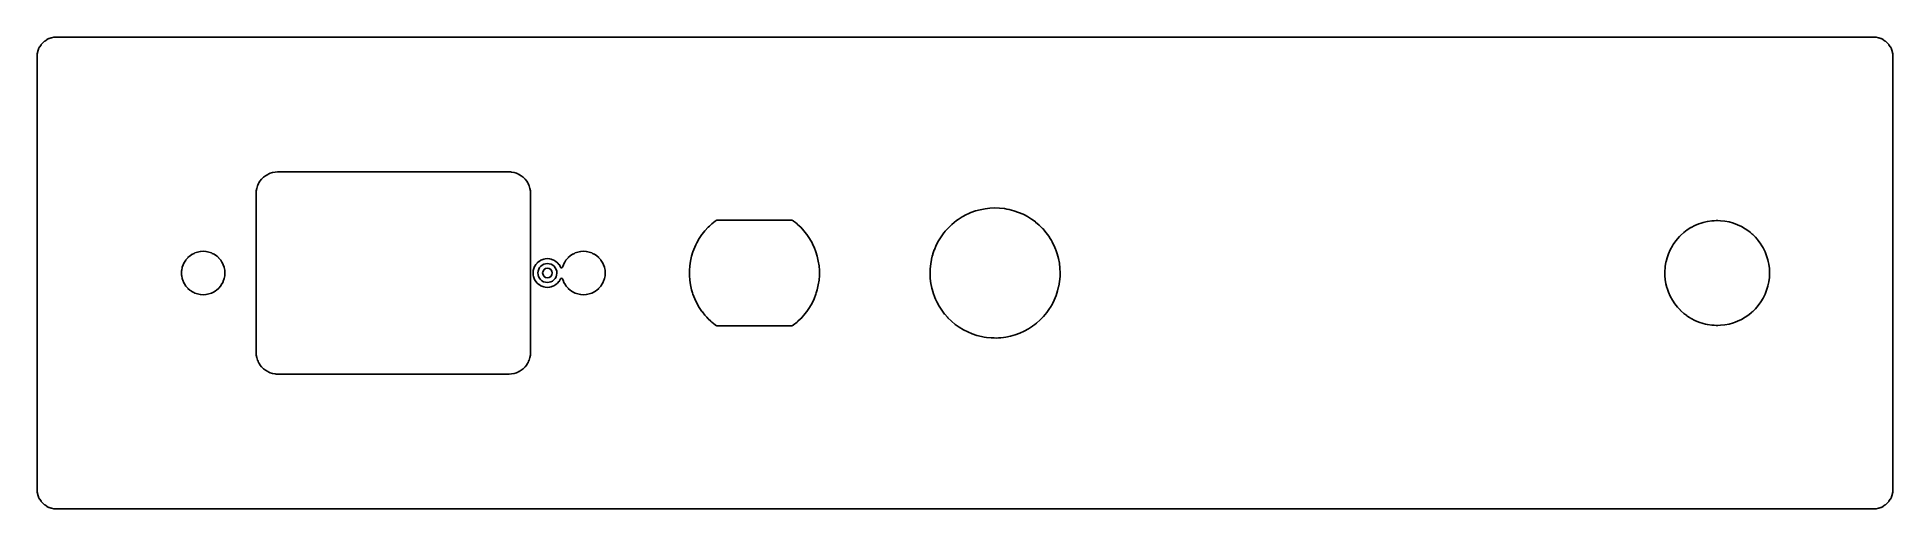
# Model space of a CAD drawing. Extents: x 50 to 246, y -121 to -72.
import ezdxf

# ---------------------------------------------------------------- set-up
doc = ezdxf.new("R2010")
doc.units = 0
doc.layers.add('BLACK', color=7, linetype='CONTINUOUS')

msp = doc.modelspace()

# ---------------------------------------------------------------- linework, layer by layer
at = {"layer": 'BLACK', "linetype": 'CONTINUOUS'}
for p, q in [((50.3148, -72.6371), (50.4533, -72.4299)), ((50.4533, -72.4299), (50.4633, -72.4168)), ((50.4633, -72.4168), (50.6277, -72.2294)), ((50.6277, -72.2294), (50.6394, -72.2177)), ((50.6394, -72.2177), (50.8268, -72.0533)), ((50.8268, -72.0533), (50.8399, -72.0433)), ((50.8399, -72.0433), (51.0471, -71.9048)), ((51.0471, -71.9048), (51.0614, -71.8966)), ((51.0614, -71.8966), (51.285, -71.7863)), ((51.285, -71.7863), (51.3002, -71.78)), ((51.3002, -71.78), (51.5363, -71.6999)), ((51.5363, -71.6999), (51.5522, -71.6956)), ((51.5522, -71.6956), (51.7967, -71.647)), ((51.7967, -71.647), (51.813, -71.6448)), ((51.813, -71.6448), (52.0283, -71.6307)), ((52.0283, -71.6307), (52.0513, -71.6318)), ((52.0513, -71.6318), (52.0549, -71.6318)), ((52.0549, -71.6318), (52.0637, -71.6332)), ((52.0637, -71.6332), (52.0953, -71.6291)), ((52.0953, -71.6291), (52.1116, -71.628)), ((52.1116, -71.628), (243.791, -71.628)), ((243.791, -71.628), (243.81, -71.6295)), ((243.81, -71.6295), (243.825, -71.6318)), ((243.825, -71.6318), (243.825, -71.6318)), ((243.825, -71.6318), (243.834, -71.6332)), ((243.834, -71.6332), (243.85, -71.6311)), ((243.85, -71.6311), (243.875, -71.6303)), ((243.875, -71.6303), (244.097, -71.6448)), ((244.097, -71.6448), (244.113, -71.647)), ((244.113, -71.647), (244.358, -71.6956)), ((244.358, -71.6956), (244.374, -71.6999)), ((244.374, -71.6999), (244.61, -71.78)), ((244.61, -71.78), (244.625, -71.7863)), ((244.625, -71.7863), (244.849, -71.8966)), ((244.849, -71.8966), (244.863, -71.9048)), ((244.863, -71.9048), (245.07, -72.0433)), ((245.07, -72.0433), (245.083, -72.0533)), ((245.083, -72.0533), (245.271, -72.2177)), ((245.271, -72.2177), (245.282, -72.2294)), ((245.282, -72.2294), (245.447, -72.4168)), ((245.447, -72.4168), (245.457, -72.4299)), ((245.457, -72.4299), (245.595, -72.6371)), ((50.038, -73.7093), (50.0395, -73.6899)), ((50.038, -119.338), (50.038, -73.7093)), ((50.0395, -73.6899), (50.0418, -73.6751)), ((50.0403, -73.6254), (50.0548, -73.403)), ((50.0411, -73.65), (50.0403, -73.6254)), ((50.0432, -73.6663), (50.0411, -73.65)), ((50.0418, -73.6751), (50.0432, -73.6663)), ((50.0418, -73.6751), (50.0418, -73.6751)), ((50.0548, -73.403), (50.057, -73.3867)), ((50.057, -73.3867), (50.1056, -73.1422)), ((50.1056, -73.1422), (50.1099, -73.1263)), ((50.1099, -73.1263), (50.19, -72.8902)), ((50.19, -72.8902), (50.1963, -72.875)), ((50.1963, -72.875), (50.3066, -72.6514)), ((50.3066, -72.6514), (50.3148, -72.6371)), ((245.595, -72.6371), (245.603, -72.6514)), ((245.603, -72.6514), (245.714, -72.875)), ((245.714, -72.875), (245.72, -72.8902)), ((245.72, -72.8902), (245.8, -73.1263)), ((245.8, -73.1263), (245.804, -73.1422)), ((245.804, -73.1422), (245.853, -73.3867)), ((245.853, -73.3867), (245.855, -73.403)), ((245.855, -73.403), (245.869, -73.6183)), ((245.868, -73.6449), (245.867, -73.6537)), ((245.867, -73.6537), (245.868, -73.6663)), ((245.869, -73.6183), (245.868, -73.6413)), ((245.868, -73.6413), (245.868, -73.6449)), ((245.868, -73.6663), (245.871, -73.6853)), ((245.871, -73.6853), (245.872, -73.7016)), ((245.872, -73.7016), (245.872, -119.331)), ((74.3704, -86.1121), (74.1967, -86.2171)), ((74.3737, -86.1101), (74.3704, -86.1121)), ((74.3704, -86.1121), (74.3704, -86.1121)), ((74.4998, -86.0534), (74.3737, -86.1101)), ((74.6224, -85.9982), (74.4998, -86.0534)), ((74.6259, -85.9966), (74.6224, -85.9982)), ((74.6224, -85.9982), (74.6224, -85.9982)), ((74.8899, -85.9144), (74.6259, -85.9966)), ((75.1619, -85.8645), (74.8899, -85.9144)), ((75.1657, -85.8643), (75.1619, -85.8645)), ((75.4202, -85.8489), (75.1657, -85.8643)), ((75.1657, -85.8643), (75.1657, -85.8643)), ((75.4305, -85.8479), (75.4202, -85.8489)), ((75.438, -85.8468), (75.4305, -85.8478)), ((75.4305, -85.8478), (75.4305, -85.8479)), ((75.4429, -85.8468), (75.438, -85.8468)), ((75.4442, -85.8469), (75.4429, -85.8468)), ((75.4429, -85.8468), (75.4429, -85.8468)), ((75.4505, -85.8469), (75.4442, -85.8469)), ((75.4671, -85.8497), (75.4505, -85.8469)), ((75.4703, -85.8503), (75.4671, -85.8497)), ((75.4912, -85.852), (75.4703, -85.8503)), ((99.7765, -85.852), (75.4912, -85.852)), ((99.7944, -85.8507), (99.7765, -85.852)), ((99.7977, -85.8503), (99.7944, -85.8507)), ((99.822, -85.8468), (99.7977, -85.8503)), ((99.8269, -85.8468), (99.822, -85.8468)), ((99.828, -85.8468), (99.8269, -85.8468)), ((99.8269, -85.8468), (99.8269, -85.8468)), ((99.8345, -85.8469), (99.828, -85.8468)), ((99.8433, -85.8484), (99.8345, -85.8469)), ((99.8565, -85.8499), (99.8433, -85.8484)), ((100.007, -85.859), (99.8565, -85.8499)), ((100.094, -85.8643), (100.007, -85.859)), ((100.098, -85.8645), (100.094, -85.8643)), ((100.094, -85.8643), (100.094, -85.8643)), ((100.37, -85.9144), (100.098, -85.8645)), ((100.634, -85.9966), (100.37, -85.9144)), ((100.638, -85.9982), (100.634, -85.9966)), ((100.76, -86.0534), (100.638, -85.9982)), ((100.638, -85.9982), (100.638, -85.9982)), ((100.886, -86.1101), (100.76, -86.0534)), ((100.89, -86.1121), (100.886, -86.1101)), ((101.063, -86.2171), (100.89, -86.1121)), ((100.89, -86.1121), (100.89, -86.1121)), ((73.1482, -88.1229), (73.1468, -88.1317)), ((73.1494, -88.1112), (73.1482, -88.1228)), ((73.1482, -88.1228), (73.1482, -88.1229)), ((73.1643, -87.8657), (73.1494, -88.1112)), ((73.1645, -87.8619), (73.1643, -87.8657)), ((73.1643, -87.8657), (73.1643, -87.8657)), ((73.2144, -87.5899), (73.1645, -87.8619)), ((73.2966, -87.3259), (73.2144, -87.5899)), ((73.3353, -87.24), (73.2966, -87.3259)), ((73.4086, -87.0772), (73.3353, -87.24)), ((73.4101, -87.0737), (73.4086, -87.0772)), ((73.4508, -87.0064), (73.4101, -87.0737)), ((73.5513, -86.8403), (73.4508, -87.0064)), ((73.5532, -86.837), (73.5513, -86.8403)), ((73.7238, -86.6193), (73.5532, -86.837)), ((73.9193, -86.4238), (73.7238, -86.6193)), ((74.137, -86.2532), (73.9193, -86.4238)), ((74.1967, -86.2171), (74.137, -86.2532)), ((101.123, -86.2532), (101.063, -86.2171)), ((101.341, -86.4238), (101.123, -86.2532)), ((101.536, -86.6193), (101.341, -86.4238)), ((101.707, -86.837), (101.536, -86.6193)), ((101.709, -86.8403), (101.707, -86.837)), ((101.809, -87.0064), (101.709, -86.8403)), ((101.85, -87.0737), (101.809, -87.0064)), ((101.851, -87.0772), (101.85, -87.0737)), ((101.925, -87.24), (101.851, -87.0772)), ((101.963, -87.3259), (101.925, -87.24)), ((102.046, -87.5899), (101.963, -87.3259)), ((102.095, -87.8619), (102.046, -87.5899)), ((102.096, -87.8657), (102.095, -87.8619)), ((102.111, -88.1202), (102.096, -87.8657)), ((102.096, -87.8657), (102.096, -87.8657)), ((102.112, -88.1305), (102.111, -88.1202)), ((73.1468, -88.1317), (73.1486, -88.1457)), ((73.1486, -88.1457), (73.1509, -88.1633)), ((73.1509, -88.1633), (73.152, -88.1796)), ((73.152, -88.1796), (73.152, -104.853)), ((102.108, -88.1912), (102.11, -88.1703)), ((102.108, -104.857), (102.108, -88.1912)), ((102.11, -88.1703), (102.112, -88.1553)), ((102.113, -88.138), (102.112, -88.1305)), ((102.112, -88.1553), (102.113, -88.1505)), ((102.113, -88.1505), (102.113, -88.138)), ((149.064, -89.9754), (148.584, -90.147)), ((149.066, -89.9746), (149.064, -89.9754)), ((149.064, -89.9754), (149.064, -89.9754)), ((149.563, -89.8383), (149.066, -89.9746)), ((149.565, -89.8378), (149.563, -89.8383)), ((150.066, -89.74), (149.565, -89.8378)), ((149.565, -89.8378), (149.565, -89.8378)), ((150.068, -89.7396), (150.066, -89.74)), ((150.066, -89.74), (150.066, -89.74)), ((150.071, -89.7393), (150.068, -89.7396)), ((150.342, -89.7072), (150.071, -89.7393)), ((150.071, -89.7393), (150.071, -89.7393)), ((150.58, -89.6791), (150.342, -89.7072)), ((151.094, -89.6571), (150.58, -89.6791)), ((151.096, -89.6571), (151.094, -89.6571)), ((151.606, -89.6736), (151.096, -89.6571)), ((151.096, -89.6571), (151.096, -89.6571)), ((151.609, -89.6737), (151.606, -89.6736)), ((151.606, -89.6736), (151.606, -89.6736)), ((152.121, -89.7288), (151.609, -89.6737)), ((152.361, -89.7732), (152.121, -89.7288)), ((152.625, -89.8218), (152.361, -89.7732)), ((152.627, -89.8222), (152.625, -89.8218)), ((152.625, -89.8218), (152.625, -89.8218)), ((152.629, -89.8228), (152.627, -89.8222)), ((153.123, -89.9528), (152.629, -89.8228)), ((152.629, -89.8228), (152.629, -89.8228)), ((153.125, -89.9534), (153.123, -89.9528)), ((153.123, -89.9528), (153.123, -89.9528)), ((153.612, -90.1214), (153.125, -89.9534)), ((120.844, -91.7006), (120.504, -92.0724)), ((120.846, -91.6988), (120.844, -91.7006)), ((120.976, -91.5765), (120.846, -91.6988)), ((121.215, -91.3517), (120.976, -91.5765)), ((121.217, -91.3501), (121.215, -91.3517)), ((121.215, -91.3517), (121.215, -91.3517)), ((121.232, -91.3381), (121.217, -91.3501)), ((121.607, -91.0346), (121.232, -91.3381)), ((121.609, -91.0328), (121.607, -91.0346)), ((121.612, -91.0294), (121.609, -91.0328)), ((121.622, -91.022), (121.612, -91.0294)), ((121.627, -91.0198), (121.622, -91.022)), ((121.631, -91.0172), (121.627, -91.0198)), ((121.633, -91.0158), (121.631, -91.0172)), ((121.631, -91.0172), (121.631, -91.0172)), ((121.637, -91.0135), (121.633, -91.0158)), ((121.643, -91.0076), (121.637, -91.0135)), ((121.652, -91.0039), (121.643, -91.0076)), ((121.695, -90.9841), (121.652, -91.0039)), ((121.652, -91.0039), (121.652, -91.0039)), ((121.701, -90.9813), (121.695, -90.9841)), ((121.751, -90.9552), (121.701, -90.9813)), ((121.76, -90.9535), (121.751, -90.9552)), ((121.764, -90.9522), (121.76, -90.9535)), ((121.768, -90.9511), (121.764, -90.9522)), ((121.776, -90.9474), (121.768, -90.9511)), ((121.785, -90.9461), (121.776, -90.9474)), ((121.82, -90.941), (121.785, -90.9461)), ((121.785, -90.9461), (121.785, -90.9461)), ((121.832, -90.9393), (121.82, -90.941)), ((121.838, -90.9383), (121.832, -90.9393)), ((121.874, -90.9315), (121.838, -90.9383)), ((121.885, -90.9291), (121.874, -90.9315)), ((121.894, -90.9274), (121.885, -90.9291)), ((121.885, -90.9291), (121.885, -90.9291)), ((121.903, -90.9282), (121.894, -90.9274)), ((121.938, -90.9315), (121.903, -90.9282)), ((121.903, -90.9282), (121.903, -90.9282)), ((121.95, -90.932), (121.938, -90.9315)), ((129.518, -90.932), (121.95, -90.932)), ((129.526, -90.9317), (129.518, -90.932)), ((129.569, -90.9288), (129.526, -90.9317)), ((129.578, -90.9282), (129.569, -90.9288)), ((129.569, -90.9288), (129.569, -90.9288)), ((129.587, -90.9301), (129.578, -90.9282)), ((129.63, -90.9396), (129.587, -90.9301)), ((129.638, -90.941), (129.63, -90.9396)), ((129.668, -90.9457), (129.638, -90.941)), ((129.69, -90.9492), (129.668, -90.9457)), ((129.698, -90.953), (129.69, -90.9492)), ((129.705, -90.9551), (129.698, -90.953)), ((129.712, -90.9576), (129.705, -90.9551)), ((129.72, -90.9595), (129.712, -90.9576)), ((129.728, -90.9638), (129.72, -90.9595)), ((129.767, -90.985), (129.728, -90.9638)), ((129.728, -90.9638), (129.728, -90.9638)), ((129.774, -90.9885), (129.767, -90.985)), ((129.822, -91.011), (129.774, -90.9885)), ((129.828, -91.017), (129.822, -91.011)), ((129.836, -91.0219), (129.828, -91.017)), ((129.84, -91.024), (129.836, -91.0215)), ((129.836, -91.0215), (129.836, -91.0219)), ((129.84, -91.0244), (129.84, -91.024)), ((129.844, -91.0271), (129.84, -91.0244)), ((129.848, -91.0294), (129.844, -91.0271)), ((129.858, -91.0371), (129.848, -91.0294)), ((129.861, -91.0406), (129.858, -91.0371)), ((129.862, -91.0412), (129.861, -91.0406)), ((129.867, -91.0455), (129.862, -91.0412)), ((130.051, -91.1942), (129.867, -91.0455)), ((130.227, -91.3373), (130.051, -91.1942)), ((130.243, -91.3501), (130.227, -91.3373)), ((130.245, -91.3517), (130.243, -91.3501)), ((130.484, -91.5765), (130.245, -91.3517)), ((130.245, -91.3517), (130.245, -91.3517)), ((130.614, -91.6988), (130.484, -91.5765)), ((130.616, -91.7006), (130.614, -91.6988)), ((130.956, -92.0724), (130.616, -91.7006)), ((146.062, -91.8922), (145.878, -92.11)), ((146.423, -91.5253), (146.062, -91.8922)), ((146.56, -91.4055), (146.423, -91.5253)), ((146.809, -91.188), (146.56, -91.4055)), ((146.811, -91.1864), (146.809, -91.188)), ((146.809, -91.188), (146.809, -91.188)), ((147.075, -90.9885), (146.811, -91.1864)), ((147.221, -90.879), (147.075, -90.9885)), ((147.223, -90.8776), (147.221, -90.879)), ((147.221, -90.879), (147.221, -90.879)), ((147.657, -90.6005), (147.223, -90.8776)), ((147.659, -90.5994), (147.657, -90.6005)), ((148.109, -90.3579), (147.659, -90.5994)), ((147.659, -90.5994), (147.659, -90.5994)), ((148.111, -90.3568), (148.109, -90.3579)), ((148.109, -90.3579), (148.109, -90.3579)), ((148.113, -90.3558), (148.111, -90.3568)), ((148.302, -90.2718), (148.113, -90.3558)), ((148.113, -90.3558), (148.113, -90.3558)), ((148.581, -90.1478), (148.302, -90.2718)), ((148.584, -90.147), (148.581, -90.1478)), ((153.614, -90.1224), (153.612, -90.1214)), ((154.082, -90.3246), (153.614, -90.1224)), ((153.614, -90.1224), (153.614, -90.1224)), ((154.085, -90.3255), (154.082, -90.3246)), ((154.082, -90.3246), (154.082, -90.3246)), ((154.225, -90.3989), (154.085, -90.3255)), ((154.539, -90.5634), (154.225, -90.3989)), ((154.541, -90.5645), (154.539, -90.5634)), ((154.539, -90.5634), (154.539, -90.5634)), ((154.978, -90.837), (154.541, -90.5645)), ((155.135, -90.9522), (154.978, -90.837)), ((155.387, -91.1373), (155.135, -90.9522)), ((155.393, -91.1415), (155.387, -91.1373)), ((155.784, -91.4763), (155.393, -91.1415)), ((156.149, -91.8394), (155.784, -91.4763)), ((156.151, -91.8412), (156.149, -91.8394)), ((156.419, -92.1514), (156.151, -91.8412)), ((156.151, -91.8412), (156.151, -91.8412)), ((224.172, -91.9811), (223.821, -92.2474)), ((224.174, -91.9795), (224.172, -91.9811)), ((224.172, -91.9811), (224.172, -91.9811)), ((224.176, -91.9781), (224.174, -91.9795)), ((224.563, -91.7327), (224.176, -91.978)), ((224.176, -91.978), (224.176, -91.9781)), ((224.565, -91.7313), (224.563, -91.7327)), ((224.568, -91.7301), (224.565, -91.7313)), ((224.973, -91.518), (224.568, -91.7301)), ((224.568, -91.7301), (224.568, -91.7301)), ((224.976, -91.5168), (224.973, -91.518)), ((224.973, -91.518), (224.973, -91.518)), ((225.403, -91.3373), (224.976, -91.5168)), ((225.639, -91.2604), (225.403, -91.3373)), ((225.84, -91.195), (225.639, -91.2604)), ((225.841, -91.195), (225.84, -91.195)), ((225.843, -91.1942), (225.841, -91.195)), ((226.116, -91.1303), (225.843, -91.1942)), ((226.291, -91.0891), (226.116, -91.1303)), ((226.294, -91.0885), (226.291, -91.0891)), ((226.291, -91.0891), (226.291, -91.0891)), ((226.752, -91.0208), (226.294, -91.0885)), ((226.755, -91.0206), (226.752, -91.0208)), ((227.02, -91.0039), (226.755, -91.0206)), ((226.755, -91.0206), (226.755, -91.0206)), ((227.214, -90.9917), (227.02, -91.0039)), ((227.217, -90.9918), (227.214, -90.9917)), ((227.392, -90.9955), (227.217, -90.9918)), ((227.217, -90.9918), (227.217, -90.9918)), ((227.677, -91.0014), (227.392, -90.9955)), ((228.138, -91.0498), (227.677, -91.0014)), ((228.593, -91.1366), (228.138, -91.0498)), ((228.595, -91.1373), (228.593, -91.1366)), ((229.036, -91.2604), (228.595, -91.1373)), ((228.595, -91.1373), (228.595, -91.1373)), ((229.039, -91.2612), (229.036, -91.2604)), ((229.036, -91.2604), (229.036, -91.2604)), ((229.041, -91.2621), (229.039, -91.2612)), ((229.47, -91.4217), (229.041, -91.2621)), ((229.473, -91.4226), (229.47, -91.4217)), ((229.47, -91.4217), (229.47, -91.4217)), ((229.892, -91.6198), (229.473, -91.4226)), ((230.293, -91.8513), (229.892, -91.6198)), ((230.673, -92.1156), (230.293, -91.8513)), ((119.431, -93.797), (119.246, -94.2714)), ((119.556, -93.5352), (119.431, -93.797)), ((119.649, -93.3397), (119.556, -93.5352)), ((119.65, -93.3376), (119.649, -93.3397)), ((119.649, -93.3397), (119.649, -93.3397)), ((119.902, -92.8957), (119.65, -93.3376)), ((120.187, -92.4738), (119.902, -92.8957)), ((120.235, -92.4126), (120.187, -92.4738)), ((120.501, -92.0759), (120.235, -92.4126)), ((120.502, -92.0741), (120.501, -92.0759)), ((120.504, -92.0724), (120.502, -92.0741)), ((120.504, -92.0724), (120.504, -92.0724)), ((130.958, -92.0741), (130.956, -92.0724)), ((130.956, -92.0724), (130.956, -92.0724)), ((130.959, -92.0759), (130.958, -92.0741)), ((131.225, -92.4126), (130.959, -92.0759)), ((131.273, -92.4738), (131.225, -92.4126)), ((131.558, -92.8957), (131.273, -92.4738)), ((131.81, -93.3376), (131.558, -92.8957)), ((131.811, -93.3397), (131.81, -93.3376)), ((131.904, -93.5352), (131.811, -93.3397)), ((131.811, -93.3397), (131.811, -93.3397)), ((132.029, -93.797), (131.904, -93.5352)), ((132.214, -94.2714), (132.029, -93.797)), ((144.919, -93.6), (144.722, -94.0638)), ((144.92, -93.5979), (144.919, -93.6)), ((144.919, -93.6), (144.919, -93.6)), ((145.157, -93.1405), (144.92, -93.5979)), ((145.158, -93.1385), (145.157, -93.1405)), ((145.426, -92.7041), (145.158, -93.1385)), ((145.158, -93.1385), (145.158, -93.1385)), ((145.427, -92.7021), (145.426, -92.7041)), ((145.426, -92.7041), (145.426, -92.7041)), ((145.729, -92.2853), (145.427, -92.7021)), ((145.749, -92.2623), (145.729, -92.2853)), ((145.878, -92.11), (145.749, -92.2623)), ((156.486, -92.2289), (156.419, -92.1514)), ((156.529, -92.2872), (156.486, -92.2289)), ((156.791, -92.6407), (156.529, -92.2872)), ((156.793, -92.6426), (156.791, -92.6407)), ((156.791, -92.6407), (156.791, -92.6407)), ((156.794, -92.6446), (156.793, -92.6426)), ((156.951, -92.8938), (156.794, -92.6446)), ((156.794, -92.6446), (156.794, -92.6446)), ((157.068, -93.0781), (156.951, -92.8938)), ((157.069, -93.0802), (157.068, -93.0781)), ((157.147, -93.2279), (157.069, -93.0802)), ((157.069, -93.0802), (157.069, -93.0802)), ((157.309, -93.533), (157.147, -93.2279)), ((157.31, -93.5352), (157.309, -93.533)), ((157.358, -93.6462), (157.31, -93.5352)), ((157.31, -93.5352), (157.31, -93.5352)), ((157.515, -94.0047), (157.358, -93.6462)), ((222.6, -93.6556), (222.377, -94.0614)), ((222.607, -93.6462), (222.6, -93.6556)), ((222.689, -93.5226), (222.607, -93.6462)), ((222.857, -93.2699), (222.689, -93.5226)), ((223.144, -92.9069), (222.857, -93.2699)), ((223.367, -92.6696), (223.144, -92.9069)), ((223.459, -92.5713), (223.367, -92.6696)), ((223.461, -92.5693), (223.459, -92.5713)), ((223.459, -92.5713), (223.459, -92.5713)), ((223.805, -92.2595), (223.461, -92.5693)), ((223.821, -92.2474), (223.805, -92.2595)), ((230.832, -92.2474), (230.673, -92.1156)), ((231.028, -92.4091), (230.832, -92.2474)), ((231.03, -92.4108), (231.028, -92.4091)), ((231.028, -92.4091), (231.028, -92.4091)), ((231.032, -92.4126), (231.03, -92.4108)), ((231.092, -92.4719), (231.032, -92.4126)), ((231.032, -92.4126), (231.032, -92.4126)), ((231.361, -92.7348), (231.092, -92.4719)), ((231.363, -92.7368), (231.361, -92.7348)), ((231.551, -92.9555), (231.363, -92.7368)), ((231.363, -92.7368), (231.363, -92.7368)), ((231.663, -93.0854), (231.551, -92.9555)), ((231.936, -93.46), (231.663, -93.0854)), ((231.937, -93.4623), (231.936, -93.46)), ((231.979, -93.5309), (231.937, -93.4623)), ((231.937, -93.4623), (231.937, -93.4623)), ((232.176, -93.8562), (231.979, -93.5309)), ((232.381, -94.271), (232.176, -93.8562)), ((65.3504, -95.9311), (65.2935, -96.2169)), ((65.3512, -95.9271), (65.3504, -95.9311)), ((65.3504, -95.9311), (65.3504, -95.9311)), ((65.3616, -95.8964), (65.3512, -95.9271)), ((65.4462, -95.6472), (65.3616, -95.8964)), ((65.4475, -95.6433), (65.4462, -95.6472)), ((65.4462, -95.6472), (65.4462, -95.6472)), ((65.555, -95.4253), (65.4475, -95.6433)), ((65.5782, -95.3783), (65.555, -95.4253)), ((65.58, -95.3745), (65.5782, -95.3782)), ((65.5782, -95.3782), (65.5782, -95.3783)), ((65.7168, -95.1699), (65.58, -95.3745)), ((65.7442, -95.1288), (65.7168, -95.1699)), ((65.7465, -95.1254), (65.7442, -95.1288)), ((65.7442, -95.1288), (65.7442, -95.1288)), ((65.7492, -95.1223), (65.7465, -95.1254)), ((65.9414, -94.9032), (65.7492, -95.1223)), ((65.7492, -95.1223), (65.7492, -95.1223)), ((65.9441, -94.9001), (65.9414, -94.9032)), ((66.106, -94.7581), (65.9441, -94.9001)), ((66.1663, -94.7052), (66.106, -94.7581)), ((66.1694, -94.7025), (66.1663, -94.7052)), ((66.1663, -94.7052), (66.1663, -94.7052)), ((66.1728, -94.7002), (66.1694, -94.7025)), ((66.4151, -94.5383), (66.1728, -94.7002)), ((66.1728, -94.7002), (66.1728, -94.7002)), ((66.4185, -94.536), (66.4151, -94.5383)), ((66.4222, -94.5342), (66.4185, -94.536)), ((66.4223, -94.5342), (66.4222, -94.5342)), ((66.6002, -94.4464), (66.4223, -94.5342)), ((66.6873, -94.4035), (66.6002, -94.4464)), ((66.6912, -94.4022), (66.6873, -94.4035)), ((66.9672, -94.3085), (66.6912, -94.4022)), ((66.9711, -94.3072), (66.9672, -94.3085)), ((66.9672, -94.3085), (66.9672, -94.3085)), ((66.9751, -94.3064), (66.9711, -94.3072)), ((67.2609, -94.2495), (66.9751, -94.3064)), ((66.9751, -94.3064), (66.9751, -94.3064)), ((67.265, -94.2487), (67.2609, -94.2495)), ((67.2609, -94.2495), (67.2609, -94.2495)), ((67.2691, -94.2484), (67.265, -94.2487)), ((67.5599, -94.2294), (67.2691, -94.2484)), ((67.2691, -94.2484), (67.2691, -94.2484)), ((67.564, -94.2291), (67.5599, -94.2294)), ((67.5681, -94.2294), (67.564, -94.2291)), ((67.8589, -94.2484), (67.5681, -94.2294)), ((67.863, -94.2487), (67.8589, -94.2484)), ((67.8589, -94.2484), (67.8589, -94.2484)), ((67.8671, -94.2495), (67.863, -94.2487)), ((68.1529, -94.3064), (67.8671, -94.2495)), ((67.8671, -94.2495), (67.8671, -94.2495)), ((68.1569, -94.3072), (68.1529, -94.3064)), ((68.1529, -94.3064), (68.1529, -94.3064)), ((68.1608, -94.3085), (68.1569, -94.3072)), ((68.4368, -94.4022), (68.1608, -94.3085)), ((68.1608, -94.3085), (68.1608, -94.3085)), ((68.4407, -94.4035), (68.4368, -94.4022)), ((68.5278, -94.4464), (68.4407, -94.4035)), ((68.7057, -94.5342), (68.5278, -94.4464)), ((68.7058, -94.5342), (68.7057, -94.5342)), ((68.7095, -94.536), (68.7058, -94.5342)), ((68.7129, -94.5383), (68.7095, -94.536)), ((68.9552, -94.7002), (68.7129, -94.5383)), ((68.9586, -94.7025), (68.9552, -94.7002)), ((68.9552, -94.7002), (68.9552, -94.7002)), ((68.9617, -94.7052), (68.9586, -94.7025)), ((69.022, -94.7581), (68.9617, -94.7052)), ((68.9617, -94.7052), (68.9617, -94.7052)), ((69.1839, -94.9001), (69.022, -94.7581)), ((69.1866, -94.9032), (69.1839, -94.9001)), ((69.3788, -95.1223), (69.1866, -94.9032)), ((69.3815, -95.1254), (69.3788, -95.1223)), ((69.3788, -95.1223), (69.3788, -95.1223)), ((69.3838, -95.1288), (69.3815, -95.1254)), ((69.4112, -95.1699), (69.3838, -95.1288)), ((69.3838, -95.1288), (69.3838, -95.1288)), ((69.548, -95.3745), (69.4112, -95.1699)), ((69.5498, -95.3782), (69.548, -95.3745)), ((69.5498, -95.3783), (69.5498, -95.3782)), ((69.573, -95.4253), (69.5498, -95.3783)), ((69.6805, -95.6433), (69.573, -95.4253)), ((69.6818, -95.6472), (69.6805, -95.6433)), ((69.7664, -95.8964), (69.6818, -95.6472)), ((69.6818, -95.6472), (69.6818, -95.6472)), ((69.7768, -95.9271), (69.7664, -95.8964)), ((69.7776, -95.9311), (69.7768, -95.9271)), ((69.8345, -96.2169), (69.7776, -95.9311)), ((69.7776, -95.9311), (69.7776, -95.9311)), ((102.536, -95.8376), (102.451, -96.0413)), ((102.538, -95.833), (102.536, -95.8376)), ((102.536, -95.8376), (102.536, -95.8376)), ((102.549, -95.8151), (102.538, -95.833)), ((102.659, -95.6348), (102.549, -95.8151)), ((102.662, -95.6306), (102.659, -95.6348)), ((102.659, -95.6348), (102.659, -95.6348)), ((102.795, -95.4746), (102.662, -95.6306)), ((102.813, -95.4538), (102.795, -95.4746)), ((102.816, -95.45), (102.813, -95.4538)), ((102.997, -95.2958), (102.816, -95.45)), ((102.967, -96.1261), (103.061, -95.955)), ((103.001, -95.2932), (102.997, -95.2958)), ((103.195, -95.1743), (103.001, -95.2932)), ((103.001, -95.2932), (103.001, -95.2932)), ((103.061, -95.955), (103.186, -95.8055)), ((103.186, -95.8055), (103.338, -95.6832)), ((103.199, -95.1718), (103.195, -95.1743)), ((103.204, -95.1699), (103.199, -95.1718)), ((103.414, -95.0828), (103.204, -95.1699)), ((103.204, -95.1699), (103.204, -95.1699)), ((103.338, -95.6832), (103.511, -95.5928)), ((103.418, -95.0809), (103.414, -95.0828)), ((103.414, -95.0828), (103.414, -95.0828)), ((103.504, -95.0603), (103.418, -95.0809)), ((103.644, -95.0266), (103.504, -95.0603)), ((103.511, -95.5928), (103.699, -95.5377)), ((103.649, -95.0255), (103.644, -95.0266)), ((103.644, -95.0266), (103.644, -95.0266)), ((103.886, -95.0068), (103.649, -95.0255)), ((103.699, -95.5377), (103.893, -95.52)), ((104.123, -95.0255), (103.886, -95.0068)), ((103.893, -95.52), (104.087, -95.5404)), ((104.087, -95.5404), (104.274, -95.5981)), ((104.128, -95.0266), (104.123, -95.0255)), ((104.268, -95.0603), (104.128, -95.0266)), ((104.128, -95.0266), (104.128, -95.0266)), ((104.354, -95.0809), (104.268, -95.0603)), ((104.274, -95.5981), (104.445, -95.691)), ((104.358, -95.0828), (104.354, -95.0809)), ((104.568, -95.1699), (104.358, -95.0828)), ((104.358, -95.0828), (104.358, -95.0828)), ((104.445, -95.691), (104.596, -95.8154)), ((104.573, -95.1718), (104.568, -95.1699)), ((104.568, -95.1699), (104.568, -95.1699)), ((104.577, -95.1743), (104.573, -95.1718)), ((104.771, -95.2932), (104.577, -95.1743)), ((104.596, -95.8154), (104.719, -95.9666)), ((104.775, -95.2958), (104.771, -95.2932)), ((104.771, -95.2932), (104.771, -95.2932)), ((104.956, -95.45), (104.775, -95.2958)), ((104.959, -95.4538), (104.956, -95.45)), ((104.977, -95.4746), (104.959, -95.4538)), ((105.11, -95.6306), (104.977, -95.4746)), ((105.113, -95.6348), (105.11, -95.6306)), ((105.223, -95.8151), (105.113, -95.6348)), ((105.113, -95.6348), (105.113, -95.6348)), ((105.234, -95.833), (105.223, -95.8151)), ((105.236, -95.8376), (105.234, -95.833)), ((105.26, -95.8964), (105.236, -95.8376)), ((105.236, -95.8376), (105.236, -95.8376)), ((105.268, -95.9118), (105.26, -95.8964)), ((105.32, -95.9605), (105.268, -95.9118)), ((105.455, -95.9467), (105.39, -95.9735)), ((105.496, -95.8887), (105.455, -95.9467)), ((105.578, -95.6472), (105.496, -95.8887)), ((105.579, -95.6433), (105.578, -95.6472)), ((105.578, -95.6472), (105.578, -95.6472)), ((105.687, -95.4253), (105.579, -95.6433)), ((105.71, -95.3783), (105.687, -95.4253)), ((105.712, -95.3745), (105.71, -95.3782)), ((105.71, -95.3782), (105.71, -95.3783)), ((105.849, -95.1699), (105.712, -95.3745)), ((105.876, -95.1288), (105.849, -95.1699)), ((105.879, -95.1254), (105.876, -95.1288)), ((105.876, -95.1288), (105.876, -95.1288)), ((105.881, -95.1223), (105.879, -95.1254)), ((106.073, -94.9032), (105.881, -95.1223)), ((105.881, -95.1223), (105.881, -95.1223)), ((106.076, -94.9001), (106.073, -94.9032)), ((106.238, -94.7581), (106.076, -94.9001)), ((106.298, -94.7052), (106.238, -94.7581)), ((106.301, -94.7025), (106.298, -94.7052)), ((106.298, -94.7052), (106.298, -94.7052)), ((106.305, -94.7002), (106.301, -94.7025)), ((106.547, -94.5383), (106.305, -94.7002)), ((106.305, -94.7002), (106.305, -94.7002)), ((106.551, -94.536), (106.547, -94.5383)), ((106.554, -94.5342), (106.551, -94.536)), ((106.732, -94.4464), (106.554, -94.5342)), ((106.554, -94.5342), (106.554, -94.5342)), ((106.819, -94.4035), (106.732, -94.4464)), ((106.823, -94.4022), (106.819, -94.4035)), ((107.099, -94.3085), (106.823, -94.4022)), ((107.103, -94.3072), (107.099, -94.3085)), ((107.099, -94.3085), (107.099, -94.3085)), ((107.107, -94.3064), (107.103, -94.3072)), ((107.393, -94.2495), (107.107, -94.3064)), ((107.107, -94.3064), (107.107, -94.3064)), ((107.397, -94.2487), (107.393, -94.2495)), ((107.393, -94.2495), (107.393, -94.2495)), ((107.401, -94.2484), (107.397, -94.2487)), ((107.692, -94.2294), (107.401, -94.2484)), ((107.401, -94.2484), (107.401, -94.2484)), ((107.696, -94.2291), (107.692, -94.2294)), ((107.7, -94.2294), (107.696, -94.2291)), ((107.991, -94.2484), (107.7, -94.2294)), ((107.995, -94.2487), (107.991, -94.2484)), ((107.991, -94.2484), (107.991, -94.2484)), ((107.999, -94.2495), (107.995, -94.2487)), ((108.285, -94.3064), (107.999, -94.2495)), ((107.999, -94.2495), (107.999, -94.2495)), ((108.289, -94.3072), (108.285, -94.3064)), ((108.285, -94.3064), (108.285, -94.3064)), ((108.293, -94.3085), (108.289, -94.3072)), ((108.569, -94.4022), (108.293, -94.3085)), ((108.293, -94.3085), (108.293, -94.3085)), ((108.573, -94.4035), (108.569, -94.4022)), ((108.66, -94.4464), (108.573, -94.4035)), ((108.838, -94.5342), (108.66, -94.4464)), ((108.841, -94.536), (108.838, -94.5342)), ((108.838, -94.5342), (108.838, -94.5342)), ((108.845, -94.5383), (108.841, -94.536)), ((109.087, -94.7002), (108.845, -94.5383)), ((109.091, -94.7025), (109.087, -94.7002)), ((109.087, -94.7002), (109.087, -94.7002)), ((109.094, -94.7052), (109.091, -94.7025)), ((109.154, -94.7581), (109.094, -94.7052)), ((109.094, -94.7052), (109.094, -94.7052)), ((109.316, -94.9001), (109.154, -94.7581)), ((109.319, -94.9032), (109.316, -94.9001)), ((109.511, -95.1223), (109.319, -94.9032)), ((109.513, -95.1254), (109.511, -95.1223)), ((109.511, -95.1223), (109.511, -95.1223)), ((109.516, -95.1288), (109.513, -95.1254)), ((109.543, -95.1699), (109.516, -95.1288)), ((109.516, -95.1288), (109.516, -95.1288)), ((109.68, -95.3745), (109.543, -95.1699)), ((109.682, -95.3782), (109.68, -95.3745)), ((109.682, -95.3783), (109.682, -95.3782)), ((109.705, -95.4253), (109.682, -95.3783)), ((109.813, -95.6433), (109.705, -95.4253)), ((109.814, -95.6472), (109.813, -95.6433)), ((109.898, -95.8964), (109.814, -95.6472)), ((109.814, -95.6472), (109.814, -95.6472)), ((109.909, -95.9271), (109.898, -95.8964)), ((109.91, -95.9311), (109.909, -95.9271)), ((109.967, -96.2169), (109.91, -95.9311)), ((109.91, -95.9311), (109.91, -95.9311)), ((118.91, -95.7579), (118.872, -96.2655)), ((118.985, -95.2545), (118.91, -95.7579)), ((119.097, -94.7581), (118.985, -95.2545)), ((119.098, -94.7559), (119.097, -94.7581)), ((119.245, -94.2736), (119.098, -94.7559)), ((119.098, -94.7559), (119.098, -94.7559)), ((119.246, -94.2714), (119.245, -94.2736)), ((132.215, -94.2736), (132.214, -94.2714)), ((132.362, -94.7559), (132.215, -94.2736)), ((132.363, -94.7581), (132.362, -94.7559)), ((132.362, -94.7559), (132.362, -94.7559)), ((132.475, -95.2545), (132.363, -94.7581)), ((132.55, -95.7579), (132.475, -95.2545)), ((132.588, -96.2655), (132.55, -95.7579)), ((144.334, -95.5648), (144.281, -96.0771)), ((144.42, -95.0809), (144.334, -95.5648)), ((144.424, -95.0603), (144.42, -95.0809)), ((144.425, -95.058), (144.424, -95.0603)), ((144.424, -95.0603), (144.424, -95.0603)), ((144.501, -94.7604), (144.425, -95.058)), ((144.552, -94.5616), (144.501, -94.7604)), ((144.553, -94.5593), (144.552, -94.5616)), ((144.552, -94.5616), (144.552, -94.5616)), ((144.576, -94.4905), (144.553, -94.5593)), ((144.718, -94.0739), (144.576, -94.4905)), ((144.719, -94.0717), (144.718, -94.0739)), ((144.722, -94.0638), (144.719, -94.0717)), ((157.516, -94.0069), (157.515, -94.0047)), ((157.535, -94.0614), (157.516, -94.0069)), ((157.516, -94.0069), (157.516, -94.0069)), ((157.686, -94.4905), (157.535, -94.0614)), ((157.82, -94.9878), (157.686, -94.4905)), ((157.916, -95.4937), (157.82, -94.9878)), ((157.974, -96.0054), (157.916, -95.4937)), ((221.844, -95.827), (221.825, -96.0547)), ((221.921, -95.3704), (221.844, -95.827)), ((221.94, -95.299), (221.921, -95.3704)), ((222.036, -94.9244), (221.94, -95.299)), ((222.037, -94.9218), (222.036, -94.9244)), ((222.036, -94.9244), (222.036, -94.9244)), ((222.189, -94.4845), (222.037, -94.9218)), ((222.377, -94.0614), (222.189, -94.4845)), ((232.552, -94.7015), (232.381, -94.271)), ((232.686, -95.1449), (232.552, -94.7015)), ((232.686, -95.1474), (232.686, -95.1449)), ((232.719, -95.299), (232.686, -95.1474)), ((232.686, -95.1474), (232.686, -95.1474)), ((232.782, -95.5979), (232.719, -95.299)), ((232.84, -96.0573), (232.782, -95.5979)), ((65.2881, -96.2911), (65.2731, -96.52)), ((65.2731, -96.52), (65.2734, -96.5241)), ((65.2734, -96.5241), (65.2883, -96.7516)), ((65.2924, -96.2251), (65.2881, -96.2911)), ((65.2883, -96.7516), (65.2927, -96.819)), ((65.2927, -96.221), (65.2924, -96.2251)), ((65.2924, -96.2251), (65.2924, -96.2251)), ((65.2935, -96.2169), (65.2927, -96.221)), ((65.2927, -96.819), (65.2935, -96.8231)), ((65.2935, -96.8231), (65.2935, -96.8231)), ((65.2935, -96.8231), (65.3453, -97.0835)), ((65.3453, -97.0835), (65.3512, -97.1129)), ((65.3512, -97.1129), (65.3525, -97.1168)), ((65.3525, -97.1168), (65.3525, -97.1168)), ((65.3525, -97.1168), (65.4462, -97.3928)), ((65.4462, -97.3928), (65.4475, -97.3967)), ((65.4475, -97.3967), (65.4712, -97.4447)), ((65.4712, -97.4447), (65.5575, -97.6199)), ((65.5575, -97.6199), (65.58, -97.6655)), ((65.58, -97.6655), (65.5823, -97.6689)), ((65.5823, -97.6689), (65.743, -97.9094)), ((65.743, -97.9094), (65.7465, -97.9146)), ((65.7465, -97.9146), (65.7492, -97.9177)), ((69.3788, -97.9177), (69.3815, -97.9146)), ((69.3815, -97.9146), (69.385, -97.9094)), ((69.385, -97.9094), (69.5457, -97.6689)), ((69.5457, -97.6689), (69.548, -97.6655)), ((69.548, -97.6655), (69.5705, -97.6199)), ((69.5705, -97.6199), (69.6568, -97.4447)), ((69.6568, -97.4447), (69.6805, -97.3967)), ((69.6805, -97.3967), (69.6818, -97.3928)), ((69.6818, -97.3928), (69.7755, -97.1168)), ((69.7755, -97.1168), (69.7768, -97.1129)), ((69.7755, -97.1168), (69.7755, -97.1168)), ((69.7768, -97.1129), (69.7827, -97.0835)), ((69.7827, -97.0835), (69.8345, -96.8231)), ((69.8353, -96.221), (69.8345, -96.2169)), ((69.8345, -96.8231), (69.8353, -96.819)), ((69.8345, -96.8231), (69.8345, -96.8231)), ((69.8356, -96.2251), (69.8353, -96.221)), ((69.8353, -96.819), (69.8397, -96.7516)), ((69.8399, -96.2911), (69.8356, -96.2251)), ((69.8356, -96.2251), (69.8356, -96.2251)), ((69.8397, -96.7516), (69.8546, -96.5241)), ((69.8549, -96.52), (69.8399, -96.2911)), ((69.8546, -96.5241), (69.8549, -96.52)), ((102.391, -96.2833), (102.373, -96.52)), ((102.373, -96.52), (102.391, -96.7567)), ((102.395, -96.2683), (102.391, -96.2833)), ((102.391, -96.7567), (102.393, -96.7615)), ((102.393, -96.7615), (102.393, -96.7615)), ((102.393, -96.7615), (102.423, -96.8891)), ((102.446, -96.0572), (102.395, -96.2683)), ((102.423, -96.8891), (102.447, -96.9876)), ((102.447, -96.0524), (102.446, -96.0572)), ((102.451, -96.0413), (102.447, -96.0524)), ((102.447, -96.9876), (102.449, -96.9922)), ((102.449, -96.9922), (102.449, -96.9922)), ((102.449, -96.9922), (102.499, -97.1129)), ((102.499, -97.1129), (102.538, -97.207)), ((102.538, -97.207), (102.54, -97.2112)), ((102.54, -97.2112), (102.659, -97.4052)), ((102.659, -97.4052), (102.659, -97.4052)), ((102.659, -97.4052), (102.662, -97.4094)), ((102.662, -97.4094), (102.816, -97.59)), ((102.816, -97.59), (102.997, -97.7442)), ((102.886, -96.506), (102.908, -96.3121)), ((102.902, -96.7005), (102.886, -96.506)), ((102.956, -96.8881), (102.902, -96.7005)), ((102.908, -96.3121), (102.967, -96.1261)), ((103.045, -97.0617), (102.956, -96.8881)), ((102.997, -97.7442), (103.001, -97.7468)), ((103.001, -97.7468), (103.001, -97.7468)), ((103.001, -97.7468), (103.195, -97.8657)), ((103.167, -97.2147), (103.045, -97.0617)), ((103.315, -97.3411), (103.167, -97.2147)), ((103.195, -97.8657), (103.199, -97.8682)), ((103.199, -97.8682), (103.204, -97.8701)), ((103.204, -97.8701), (103.204, -97.8701)), ((103.204, -97.8701), (103.414, -97.9572)), ((103.486, -97.4364), (103.315, -97.3411)), ((103.671, -97.4967), (103.486, -97.4364)), ((103.865, -97.5198), (103.671, -97.4967)), ((104.06, -97.5048), (103.865, -97.5198)), ((104.248, -97.4523), (104.06, -97.5048)), ((104.422, -97.3643), (104.248, -97.4523)), ((104.358, -97.9572), (104.568, -97.8701)), ((104.576, -97.2442), (104.422, -97.3643)), ((104.568, -97.8701), (104.573, -97.8682)), ((104.568, -97.8701), (104.568, -97.8701)), ((104.573, -97.8682), (104.577, -97.8657)), ((104.703, -97.0964), (104.576, -97.2442)), ((104.577, -97.8657), (104.771, -97.7468)), ((104.8, -96.9267), (104.703, -97.0964)), ((104.719, -95.9666), (104.811, -96.1389)), ((104.771, -97.7468), (104.775, -97.7442)), ((104.771, -97.7468), (104.771, -97.7468)), ((104.775, -97.7442), (104.956, -97.59)), ((104.861, -96.7415), (104.8, -96.9267)), ((104.811, -96.1389), (104.867, -96.3258)), ((104.886, -96.5479), (104.861, -96.7415)), ((104.867, -96.3258), (104.886, -96.52)), ((104.886, -96.52), (104.886, -96.5479)), ((104.956, -97.59), (105.11, -97.4094)), ((105.11, -97.4094), (105.113, -97.4052)), ((105.113, -97.4052), (105.232, -97.2112)), ((105.113, -97.4052), (105.113, -97.4052)), ((105.232, -97.2112), (105.234, -97.207)), ((105.234, -97.207), (105.26, -97.1436)), ((105.26, -97.1436), (105.305, -97.0883)), ((105.305, -97.0883), (105.372, -97.0659)), ((105.39, -95.9735), (105.32, -95.9605)), ((105.372, -97.0659), (105.441, -97.0835)), ((105.441, -97.0835), (105.49, -97.1354)), ((105.49, -97.1354), (105.496, -97.1513)), ((105.496, -97.1513), (105.578, -97.3928)), ((105.578, -97.3928), (105.579, -97.3967)), ((105.579, -97.3967), (105.603, -97.4447)), ((105.603, -97.4447), (105.69, -97.6199)), ((105.69, -97.6199), (105.712, -97.6655)), ((105.712, -97.6655), (105.714, -97.6689)), ((105.714, -97.6689), (105.875, -97.9094)), ((105.875, -97.9094), (105.879, -97.9146)), ((105.879, -97.9146), (105.881, -97.9177)), ((109.511, -97.9177), (109.513, -97.9146)), ((109.513, -97.9146), (109.517, -97.9094)), ((109.517, -97.9094), (109.678, -97.6689)), ((109.678, -97.6689), (109.68, -97.6655)), ((109.68, -97.6655), (109.702, -97.6199)), ((109.702, -97.6199), (109.789, -97.4447)), ((109.789, -97.4447), (109.813, -97.3967)), ((109.813, -97.3967), (109.814, -97.3928)), ((109.814, -97.3928), (109.908, -97.1168)), ((109.908, -97.1168), (109.909, -97.1129)), ((109.908, -97.1168), (109.908, -97.1168)), ((109.909, -97.1129), (109.915, -97.0835)), ((109.915, -97.0835), (109.967, -96.8231)), ((109.967, -96.221), (109.967, -96.2169)), ((109.968, -96.2251), (109.967, -96.221)), ((109.967, -96.819), (109.97, -96.7745)), ((109.967, -96.8231), (109.967, -96.819)), ((109.967, -96.8231), (109.967, -96.8231)), ((109.972, -96.2911), (109.968, -96.2251)), ((109.968, -96.2251), (109.968, -96.2251)), ((109.97, -96.7745), (109.972, -96.7516)), ((109.987, -96.52), (109.972, -96.2911)), ((109.972, -96.7516), (109.987, -96.5241)), ((109.987, -96.5241), (109.987, -96.52)), ((118.872, -96.2655), (118.872, -96.7745)), ((118.872, -96.7745), (118.91, -97.2821)), ((118.91, -97.2821), (118.985, -97.7855)), ((118.985, -97.7855), (119.097, -98.2819)), ((132.363, -98.2819), (132.475, -97.7855)), ((132.475, -97.7855), (132.55, -97.2821)), ((132.55, -97.2821), (132.588, -96.7745)), ((132.588, -96.7745), (132.588, -96.2655)), ((144.273, -96.3773), (144.267, -96.5919)), ((144.267, -96.5919), (144.292, -97.1062)), ((144.277, -96.221), (144.273, -96.3773)), ((144.281, -96.0795), (144.277, -96.221)), ((144.281, -96.0771), (144.281, -96.0794)), ((144.281, -96.0794), (144.281, -96.0795)), ((144.292, -97.1062), (144.355, -97.6173)), ((144.355, -97.6173), (144.356, -97.6196)), ((144.356, -97.6196), (144.356, -97.6196)), ((144.356, -97.6196), (144.418, -97.9323)), ((157.839, -97.9591), (157.85, -97.914)), ((157.85, -97.9117), (157.936, -97.4039)), ((157.85, -97.914), (157.85, -97.9117)), ((157.85, -97.914), (157.85, -97.914)), ((157.936, -97.4004), (157.983, -96.8932)), ((157.936, -97.4039), (157.936, -97.4004)), ((157.974, -96.0078), (157.974, -96.0054)), ((157.993, -96.5159), (157.974, -96.0078)), ((157.974, -96.0078), (157.974, -96.0078)), ((157.983, -96.8911), (157.987, -96.7516)), ((157.983, -96.8932), (157.983, -96.8911)), ((157.987, -96.7516), (157.993, -96.52)), ((157.993, -96.52), (157.993, -96.5159)), ((221.807, -96.2683), (221.805, -96.2884)), ((221.805, -96.2884), (221.805, -96.7516)), ((221.805, -96.7516), (221.806, -96.7542)), ((221.806, -96.7542), (221.81, -96.8054)), ((221.806, -96.7542), (221.806, -96.7542)), ((221.825, -96.0547), (221.807, -96.2683)), ((221.81, -96.8054), (221.844, -97.213)), ((221.844, -97.213), (221.921, -97.6696)), ((221.921, -97.6696), (221.922, -97.6722)), ((221.922, -97.6722), (221.922, -97.6722)), ((221.922, -97.6722), (222.015, -98.0332)), ((232.552, -98.3385), (232.686, -97.8951)), ((232.686, -97.8951), (232.692, -97.8657)), ((232.692, -97.8657), (232.781, -97.4447)), ((232.781, -97.4447), (232.782, -97.4421)), ((232.782, -97.4421), (232.84, -96.9827)), ((232.84, -96.0599), (232.84, -96.0573)), ((232.84, -96.06), (232.84, -96.0599)), ((232.85, -96.2884), (232.84, -96.06)), ((232.84, -96.9827), (232.844, -96.8932)), ((232.844, -96.8932), (232.859, -96.5226)), ((232.859, -96.52), (232.85, -96.2884)), ((232.859, -96.5226), (232.859, -96.52)), ((65.7492, -97.9177), (65.7492, -97.9177)), ((65.7492, -97.9177), (65.9285, -98.1221)), ((65.9285, -98.1221), (65.9441, -98.1399)), ((65.9441, -98.1399), (65.9472, -98.1426)), ((65.9472, -98.1426), (66.1663, -98.3348)), ((66.1663, -98.3348), (66.1663, -98.3348)), ((66.1663, -98.3348), (66.1694, -98.3375)), ((66.1694, -98.3375), (66.1728, -98.3398)), ((66.1728, -98.3398), (66.1728, -98.3398)), ((66.1728, -98.3398), (66.277, -98.4094)), ((66.277, -98.4094), (66.4185, -98.504)), ((66.4185, -98.504), (66.4222, -98.5058)), ((66.4222, -98.5058), (66.4223, -98.5058)), ((66.4223, -98.5058), (66.56, -98.5737)), ((66.56, -98.5737), (66.6873, -98.6365)), ((66.6873, -98.6365), (66.6912, -98.6378)), ((66.6912, -98.6378), (66.6912, -98.6378)), ((66.6912, -98.6378), (66.9672, -98.7315)), ((66.9672, -98.7315), (66.9672, -98.7315)), ((66.9672, -98.7315), (66.9711, -98.7328)), ((66.9711, -98.7328), (66.9751, -98.7336)), ((66.9751, -98.7336), (66.9751, -98.7336)), ((66.9751, -98.7336), (67.2609, -98.7905)), ((67.2609, -98.7905), (67.2609, -98.7905)), ((67.2609, -98.7905), (67.265, -98.7913)), ((67.265, -98.7913), (67.2691, -98.7916)), ((67.2691, -98.7916), (67.2691, -98.7916)), ((67.2691, -98.7916), (67.5599, -98.8106)), ((67.5599, -98.8106), (67.564, -98.8109)), ((67.564, -98.8109), (67.5681, -98.8106)), ((67.5681, -98.8106), (67.8589, -98.7916)), ((67.8589, -98.7916), (67.863, -98.7913)), ((67.8589, -98.7916), (67.8589, -98.7916)), ((67.863, -98.7913), (67.8671, -98.7905)), ((67.8671, -98.7905), (68.1529, -98.7336)), ((67.8671, -98.7905), (67.8671, -98.7905)), ((68.1529, -98.7336), (68.1569, -98.7328)), ((68.1529, -98.7336), (68.1529, -98.7336)), ((68.1569, -98.7328), (68.1608, -98.7315)), ((68.1608, -98.7315), (68.4368, -98.6378)), ((68.1608, -98.7315), (68.1608, -98.7315)), ((68.4368, -98.6378), (68.4407, -98.6365)), ((68.4368, -98.6378), (68.4368, -98.6378)), ((68.4407, -98.6365), (68.568, -98.5737)), ((68.568, -98.5737), (68.7057, -98.5058)), ((68.7057, -98.5058), (68.7058, -98.5058)), ((68.7058, -98.5058), (68.7095, -98.504)), ((68.7095, -98.504), (68.851, -98.4094)), ((68.851, -98.4094), (68.9552, -98.3398)), ((68.9552, -98.3398), (68.9586, -98.3375)), ((68.9552, -98.3398), (68.9552, -98.3398)), ((68.9586, -98.3375), (68.9617, -98.3348)), ((68.9617, -98.3348), (69.1808, -98.1426)), ((68.9617, -98.3348), (68.9617, -98.3348)), ((69.1808, -98.1426), (69.1839, -98.1399)), ((69.1839, -98.1399), (69.1995, -98.1221)), ((69.1995, -98.1221), (69.3788, -97.9177)), ((69.3788, -97.9177), (69.3788, -97.9177)), ((103.414, -97.9572), (103.418, -97.9591)), ((103.418, -97.9591), (103.499, -97.9784)), ((103.499, -97.9784), (103.644, -98.0134)), ((103.644, -98.0134), (103.644, -98.0134)), ((103.644, -98.0134), (103.649, -98.0145)), ((103.649, -98.0145), (103.886, -98.0332)), ((103.886, -98.0332), (104.123, -98.0145)), ((104.123, -98.0145), (104.128, -98.0134)), ((104.128, -98.0134), (104.273, -97.9784)), ((104.128, -98.0134), (104.128, -98.0134)), ((104.273, -97.9784), (104.354, -97.9591)), ((104.354, -97.9591), (104.358, -97.9572)), ((105.881, -97.9177), (105.881, -97.9177)), ((105.881, -97.9177), (106.061, -98.1221)), ((106.061, -98.1221), (106.076, -98.1399)), ((106.076, -98.1399), (106.079, -98.1426)), ((106.079, -98.1426), (106.298, -98.3348)), ((106.298, -98.3348), (106.298, -98.3348)), ((106.298, -98.3348), (106.301, -98.3375)), ((106.301, -98.3375), (106.305, -98.3398)), ((106.305, -98.3398), (106.305, -98.3398)), ((106.305, -98.3398), (106.409, -98.4094)), ((106.409, -98.4094), (106.551, -98.504)), ((106.551, -98.504), (106.554, -98.5058)), ((106.554, -98.5058), (106.554, -98.5058)), ((106.554, -98.5058), (106.692, -98.5737)), ((106.692, -98.5737), (106.819, -98.6365)), ((106.819, -98.6365), (106.823, -98.6378)), ((106.823, -98.6378), (106.823, -98.6378)), ((106.823, -98.6378), (107.099, -98.7315)), ((107.099, -98.7315), (107.099, -98.7315)), ((107.099, -98.7315), (107.103, -98.7328)), ((107.103, -98.7328), (107.107, -98.7336)), ((107.107, -98.7336), (107.107, -98.7336)), ((107.107, -98.7336), (107.393, -98.7905)), ((107.393, -98.7905), (107.393, -98.7905)), ((107.393, -98.7905), (107.397, -98.7913)), ((107.397, -98.7913), (107.401, -98.7916)), ((107.401, -98.7916), (107.401, -98.7916)), ((107.401, -98.7916), (107.692, -98.8106)), ((107.692, -98.8106), (107.696, -98.8109)), ((107.696, -98.8109), (107.7, -98.8106)), ((107.7, -98.8106), (107.991, -98.7916)), ((107.991, -98.7916), (107.995, -98.7913)), ((107.991, -98.7916), (107.991, -98.7916)), ((107.995, -98.7913), (107.999, -98.7905)), ((107.999, -98.7905), (108.285, -98.7336)), ((107.999, -98.7905), (107.999, -98.7905)), ((108.285, -98.7336), (108.289, -98.7328)), ((108.285, -98.7336), (108.285, -98.7336)), ((108.289, -98.7328), (108.293, -98.7315)), ((108.293, -98.7315), (108.569, -98.6378)), ((108.293, -98.7315), (108.293, -98.7315)), ((108.569, -98.6378), (108.573, -98.6365)), ((108.569, -98.6378), (108.569, -98.6378)), ((108.573, -98.6365), (108.7, -98.5737)), ((108.7, -98.5737), (108.838, -98.5058)), ((108.838, -98.5058), (108.841, -98.504)), ((108.838, -98.5058), (108.838, -98.5058)), ((108.841, -98.504), (108.983, -98.4094)), ((108.983, -98.4094), (109.087, -98.3398)), ((109.087, -98.3398), (109.091, -98.3375)), ((109.087, -98.3398), (109.087, -98.3398)), ((109.091, -98.3375), (109.094, -98.3348)), ((109.094, -98.3348), (109.313, -98.1426)), ((109.094, -98.3348), (109.094, -98.3348)), ((109.313, -98.1426), (109.316, -98.1399)), ((109.316, -98.1399), (109.331, -98.1221)), ((109.331, -98.1221), (109.511, -97.9177)), ((109.511, -97.9177), (109.511, -97.9177)), ((119.097, -98.2819), (119.098, -98.2841)), ((119.098, -98.2841), (119.098, -98.2841)), ((119.098, -98.2841), (119.199, -98.6157)), ((119.199, -98.6157), (119.246, -98.7686)), ((119.246, -98.7686), (119.431, -99.243)), ((119.431, -99.243), (119.65, -99.7024)), ((119.65, -99.7024), (119.902, -100.144)), ((131.558, -100.144), (131.81, -99.7024)), ((131.81, -99.7024), (132.029, -99.243)), ((132.029, -99.243), (132.214, -98.7686)), ((132.214, -98.7686), (132.261, -98.6157)), ((132.261, -98.6157), (132.362, -98.2841)), ((132.362, -98.2841), (132.363, -98.2819)), ((132.362, -98.2841), (132.362, -98.2841)), ((144.418, -97.9323), (144.457, -98.1221)), ((144.457, -98.1221), (144.457, -98.1244)), ((144.457, -98.1244), (144.589, -98.5936)), ((144.589, -98.5936), (144.596, -98.618)), ((144.596, -98.618), (144.771, -99.102)), ((144.771, -99.102), (144.772, -99.1042)), ((144.772, -99.1042), (144.772, -99.1042)), ((144.772, -99.1042), (144.847, -99.2708)), ((144.847, -99.2708), (144.983, -99.5715)), ((144.983, -99.5715), (145.229, -100.024)), ((156.962, -100.13), (157.137, -99.8388)), ((157.137, -99.8388), (157.138, -99.8368)), ((157.137, -99.8388), (157.137, -99.8388)), ((157.138, -99.8368), (157.172, -99.7701)), ((157.172, -99.7701), (157.369, -99.3791)), ((157.369, -99.3791), (157.37, -99.3769)), ((157.369, -99.3791), (157.369, -99.3791)), ((157.37, -99.3769), (157.567, -98.901)), ((157.567, -98.901), (157.727, -98.4117)), ((157.727, -98.4117), (157.839, -97.9591)), ((222.015, -98.0332), (222.037, -98.1182)), ((222.037, -98.1182), (222.189, -98.5555)), ((222.189, -98.5555), (222.377, -98.9786)), ((222.377, -98.9786), (222.6, -99.3844)), ((222.6, -99.3844), (222.857, -99.7701)), ((222.857, -99.7701), (223.144, -100.133)), ((231.663, -99.9546), (231.936, -99.58)), ((231.936, -99.58), (232.176, -99.1838)), ((232.176, -99.1838), (232.381, -98.769)), ((232.381, -98.769), (232.552, -98.3385)), ((119.902, -100.144), (120.187, -100.566)), ((120.187, -100.566), (120.188, -100.568)), ((120.188, -100.568), (120.188, -100.568)), ((120.188, -100.568), (120.237, -100.629)), ((120.237, -100.629), (120.502, -100.966)), ((120.502, -100.966), (120.504, -100.968)), ((120.504, -100.968), (120.504, -100.968)), ((120.504, -100.968), (120.705, -101.187)), ((120.705, -101.187), (120.846, -101.341)), ((120.846, -101.341), (120.848, -101.343)), ((120.848, -101.343), (120.848, -101.343)), ((120.848, -101.343), (121.141, -101.618)), ((121.141, -101.618), (121.217, -101.69)), ((121.217, -101.69), (121.219, -101.691)), ((121.219, -101.691), (121.234, -101.703)), ((121.234, -101.703), (121.588, -101.99)), ((129.853, -102.005), (130.241, -101.691)), ((130.241, -101.691), (130.243, -101.69)), ((130.243, -101.69), (130.319, -101.618)), ((130.319, -101.618), (130.612, -101.343)), ((130.612, -101.343), (130.614, -101.341)), ((130.612, -101.343), (130.612, -101.343)), ((130.614, -101.341), (130.755, -101.187)), ((130.755, -101.187), (130.956, -100.968)), ((130.956, -100.968), (130.958, -100.966)), ((130.956, -100.968), (130.956, -100.968)), ((130.958, -100.966), (131.223, -100.629)), ((131.223, -100.629), (131.272, -100.568)), ((131.272, -100.568), (131.273, -100.566)), ((131.272, -100.568), (131.272, -100.568)), ((131.273, -100.566), (131.558, -100.144)), ((145.229, -100.024), (145.508, -100.456)), ((145.508, -100.456), (145.51, -100.458)), ((145.51, -100.458), (145.51, -100.458)), ((145.51, -100.458), (145.809, -100.854)), ((145.809, -100.854), (145.819, -100.867)), ((145.819, -100.867), (145.821, -100.869)), ((145.821, -100.869), (146.104, -101.19)), ((146.104, -101.19), (146.16, -101.253)), ((146.16, -101.253), (146.529, -101.612)), ((146.529, -101.612), (146.924, -101.943)), ((155.318, -101.951), (155.505, -101.808)), ((155.505, -101.808), (155.889, -101.465)), ((155.889, -101.465), (155.931, -101.421)), ((155.931, -101.421), (156.245, -101.096)), ((156.245, -101.096), (156.246, -101.094)), ((156.246, -101.094), (156.575, -100.698)), ((156.575, -100.698), (156.873, -100.278)), ((156.873, -100.278), (156.962, -100.13)), ((223.144, -100.133), (223.278, -100.276)), ((223.278, -100.276), (223.448, -100.456)), ((223.448, -100.456), (223.461, -100.471)), ((223.461, -100.471), (223.805, -100.781)), ((223.805, -100.781), (223.807, -100.782)), ((223.807, -100.782), (223.807, -100.782)), ((223.807, -100.782), (224.114, -101.015)), ((224.114, -101.015), (224.174, -101.061)), ((224.174, -101.061), (224.176, -101.062)), ((224.176, -101.062), (224.176, -101.062)), ((224.176, -101.062), (224.475, -101.251)), ((224.475, -101.251), (224.565, -101.309)), ((224.565, -101.309), (224.568, -101.31)), ((224.568, -101.31), (224.568, -101.31)), ((224.568, -101.31), (224.973, -101.522)), ((224.973, -101.522), (224.973, -101.522)), ((224.973, -101.522), (224.976, -101.523)), ((224.976, -101.523), (225.403, -101.703)), ((225.403, -101.703), (225.405, -101.703)), ((225.405, -101.703), (225.405, -101.703)), ((225.405, -101.703), (225.84, -101.845)), ((228.595, -101.903), (229.036, -101.78)), ((229.036, -101.78), (229.039, -101.779)), ((229.036, -101.78), (229.036, -101.78)), ((229.039, -101.779), (229.246, -101.702)), ((229.246, -101.702), (229.47, -101.618)), ((229.47, -101.618), (229.473, -101.617)), ((229.47, -101.618), (229.47, -101.618)), ((229.473, -101.617), (229.892, -101.42)), ((229.892, -101.42), (230.293, -101.189)), ((230.293, -101.189), (230.673, -100.924)), ((230.673, -100.924), (230.945, -100.7)), ((230.945, -100.7), (231.028, -100.631)), ((231.028, -100.631), (231.03, -100.629)), ((231.028, -100.631), (231.028, -100.631)), ((231.03, -100.629), (231.09, -100.57)), ((231.09, -100.57), (231.359, -100.307)), ((231.359, -100.307), (231.361, -100.305)), ((231.361, -100.305), (231.363, -100.303)), ((231.363, -100.303), (231.662, -99.9566)), ((231.363, -100.303), (231.363, -100.303)), ((231.662, -99.9566), (231.663, -99.9546)), ((121.588, -101.99), (121.593, -101.995)), ((121.593, -101.995), (121.598, -101.999)), ((121.598, -101.999), (121.599, -101.999)), ((121.599, -101.999), (121.602, -102.003)), ((121.602, -102.003), (121.612, -102.011)), ((121.612, -102.011), (121.616, -102.013)), ((121.616, -102.013), (121.62, -102.016)), ((121.62, -102.016), (121.62, -102.016)), ((121.62, -102.016), (121.624, -102.018)), ((121.624, -102.018), (121.624, -102.018)), ((121.624, -102.018), (121.632, -102.023)), ((121.632, -102.023), (121.638, -102.029)), ((121.638, -102.029), (121.679, -102.048)), ((121.679, -102.048), (121.686, -102.051)), ((121.686, -102.051), (121.693, -102.055)), ((121.693, -102.055), (121.732, -102.076)), ((121.732, -102.076), (121.74, -102.081)), ((121.74, -102.081), (121.748, -102.082)), ((121.748, -102.082), (121.755, -102.085)), ((121.755, -102.085), (121.762, -102.087)), ((121.762, -102.087), (121.77, -102.091)), ((121.77, -102.091), (121.781, -102.093)), ((121.781, -102.093), (121.822, -102.099)), ((121.822, -102.099), (121.83, -102.1)), ((121.83, -102.1), (121.871, -102.109)), ((121.871, -102.109), (121.882, -102.112)), ((121.882, -102.112), (121.891, -102.111)), ((121.891, -102.111), (121.934, -102.108)), ((121.891, -102.111), (121.891, -102.111)), ((121.934, -102.108), (121.942, -102.108)), ((121.942, -102.108), (129.51, -102.108)), ((129.51, -102.108), (129.522, -102.109)), ((129.522, -102.109), (129.557, -102.112)), ((129.557, -102.112), (129.557, -102.112)), ((129.557, -102.112), (129.566, -102.113)), ((129.566, -102.113), (129.575, -102.111)), ((129.575, -102.111), (129.593, -102.107)), ((129.575, -102.111), (129.575, -102.111)), ((129.593, -102.107), (129.622, -102.102)), ((129.622, -102.102), (129.628, -102.101)), ((129.628, -102.101), (129.642, -102.099)), ((129.642, -102.099), (129.675, -102.094)), ((129.675, -102.094), (129.684, -102.093)), ((129.675, -102.094), (129.675, -102.094)), ((129.684, -102.093), (129.692, -102.089)), ((129.692, -102.089), (129.696, -102.088)), ((129.696, -102.088), (129.7, -102.086)), ((129.7, -102.086), (129.709, -102.085)), ((129.709, -102.085), (129.759, -102.059)), ((129.759, -102.059), (129.765, -102.056)), ((129.765, -102.056), (129.808, -102.036)), ((129.808, -102.036), (129.817, -102.032)), ((129.808, -102.036), (129.808, -102.036)), ((129.817, -102.032), (129.823, -102.027)), ((129.823, -102.027), (129.827, -102.024)), ((129.827, -102.024), (129.829, -102.023)), ((129.829, -102.023), (129.833, -102.02)), ((129.829, -102.023), (129.829, -102.023)), ((129.833, -102.02), (129.838, -102.018)), ((129.838, -102.018), (129.848, -102.011)), ((129.848, -102.011), (129.851, -102.007)), ((129.851, -102.007), (129.853, -102.005)), ((146.924, -101.943), (147.342, -102.243)), ((147.342, -102.243), (147.782, -102.511)), ((147.782, -102.511), (147.784, -102.512)), ((147.784, -102.512), (147.784, -102.512)), ((147.784, -102.512), (148.238, -102.744)), ((148.238, -102.744), (148.238, -102.744)), ((148.238, -102.744), (148.24, -102.745)), ((148.24, -102.745), (148.715, -102.944)), ((148.715, -102.944), (149.204, -103.107)), ((149.204, -103.107), (149.703, -103.233)), ((149.703, -103.233), (149.705, -103.233)), ((149.705, -103.233), (149.705, -103.233)), ((149.705, -103.233), (149.983, -103.282)), ((149.983, -103.282), (150.21, -103.321)), ((150.21, -103.321), (150.213, -103.321)), ((150.213, -103.321), (150.213, -103.321)), ((150.213, -103.321), (150.721, -103.371)), ((150.721, -103.371), (150.721, -103.371)), ((150.721, -103.371), (150.723, -103.371)), ((150.723, -103.371), (150.725, -103.371)), ((150.725, -103.371), (150.725, -103.371)), ((150.725, -103.371), (151.038, -103.378)), ((151.038, -103.378), (151.238, -103.382)), ((151.238, -103.382), (151.479, -103.369)), ((151.479, -103.369), (151.75, -103.355)), ((151.75, -103.355), (151.75, -103.355)), ((151.75, -103.355), (151.752, -103.355)), ((151.752, -103.355), (152.026, -103.319)), ((152.026, -103.319), (152.26, -103.289)), ((152.26, -103.289), (152.26, -103.289)), ((152.26, -103.289), (152.263, -103.289)), ((152.263, -103.289), (152.767, -103.185)), ((152.767, -103.185), (152.769, -103.184)), ((152.769, -103.184), (153.26, -103.044)), ((152.769, -103.184), (152.769, -103.184)), ((153.26, -103.044), (153.262, -103.043)), ((153.26, -103.044), (153.26, -103.044)), ((153.262, -103.043), (153.264, -103.043)), ((153.264, -103.043), (153.743, -102.866)), ((153.264, -103.043), (153.264, -103.043)), ((153.743, -102.866), (153.745, -102.865)), ((153.743, -102.866), (153.743, -102.866)), ((153.745, -102.865), (154.214, -102.651)), ((154.214, -102.651), (154.665, -102.403)), ((154.665, -102.403), (154.667, -102.401)), ((154.667, -102.401), (155.094, -102.122)), ((154.667, -102.401), (154.667, -102.401)), ((155.094, -102.122), (155.096, -102.121)), ((155.096, -102.121), (155.109, -102.111)), ((155.109, -102.111), (155.318, -101.951)), ((225.84, -101.845), (225.841, -101.845)), ((225.841, -101.845), (225.843, -101.846)), ((225.843, -101.846), (226.086, -101.903)), ((226.086, -101.903), (226.291, -101.951)), ((226.291, -101.951), (226.291, -101.951)), ((226.291, -101.951), (226.294, -101.952)), ((226.294, -101.952), (226.752, -102.019)), ((226.752, -102.019), (226.755, -102.019)), ((226.755, -102.019), (226.755, -102.019)), ((226.755, -102.019), (227.004, -102.035)), ((227.004, -102.035), (227.214, -102.048)), ((227.214, -102.048), (227.217, -102.048)), ((227.217, -102.048), (227.392, -102.045)), ((227.217, -102.048), (227.217, -102.048)), ((227.392, -102.045), (227.677, -102.039)), ((227.677, -102.039), (228.138, -101.99)), ((228.138, -101.99), (228.593, -101.903)), ((228.593, -101.903), (228.595, -101.903)), ((228.595, -101.903), (228.595, -101.903)), ((73.1505, -104.872), (73.1468, -104.896)), ((73.1468, -104.896), (73.148, -104.905)), ((73.148, -104.905), (73.148, -104.906)), ((73.148, -104.906), (73.1482, -104.909)), ((73.1482, -104.909), (73.1598, -105.101)), ((73.152, -104.853), (73.1505, -104.872)), ((73.1598, -105.101), (73.1645, -105.178)), ((73.1645, -105.178), (73.2144, -105.45)), ((73.2144, -105.45), (73.2966, -105.714)), ((73.2966, -105.714), (73.2982, -105.718)), ((73.2982, -105.718), (73.2982, -105.718)), ((73.2982, -105.718), (73.3534, -105.84)), ((101.907, -105.84), (101.962, -105.718)), ((101.962, -105.718), (101.963, -105.714)), ((101.962, -105.718), (101.962, -105.718)), ((101.963, -105.714), (102.046, -105.45)), ((102.046, -105.45), (102.095, -105.178)), ((102.095, -105.178), (102.11, -104.937)), ((102.109, -104.874), (102.108, -104.857)), ((102.113, -104.902), (102.109, -104.874)), ((102.11, -104.937), (102.112, -104.923)), ((102.112, -104.923), (102.113, -104.915)), ((102.113, -104.915), (102.113, -104.902)), ((73.3534, -105.84), (73.4101, -105.966)), ((73.4101, -105.966), (73.4121, -105.97)), ((73.4121, -105.97), (73.4121, -105.97)), ((73.4121, -105.97), (73.4969, -106.11)), ((73.4969, -106.11), (73.5532, -106.203)), ((73.5532, -106.203), (73.7238, -106.421)), ((73.7238, -106.421), (73.9193, -106.616)), ((73.9193, -106.616), (74.137, -106.787)), ((74.137, -106.787), (74.1403, -106.789)), ((74.1403, -106.789), (74.3704, -106.928)), ((74.3704, -106.928), (74.3704, -106.928)), ((74.3704, -106.928), (74.3737, -106.93)), ((74.3737, -106.93), (74.4998, -106.987)), ((74.4998, -106.987), (74.6224, -107.042)), ((74.6224, -107.042), (74.6224, -107.042)), ((74.6224, -107.042), (74.6259, -107.043)), ((74.6259, -107.043), (74.8899, -107.126)), ((74.8899, -107.126), (75.1619, -107.175)), ((75.1619, -107.175), (75.1657, -107.176)), ((75.1657, -107.176), (75.1657, -107.176)), ((75.1657, -107.176), (75.2534, -107.181)), ((75.2534, -107.181), (75.4035, -107.19)), ((75.4035, -107.19), (75.4167, -107.192)), ((75.4167, -107.192), (75.4255, -107.193)), ((75.4255, -107.193), (75.432, -107.193)), ((75.432, -107.193), (75.4331, -107.193)), ((75.4331, -107.193), (75.4331, -107.193)), ((75.4331, -107.193), (75.438, -107.193)), ((75.438, -107.193), (75.4656, -107.189)), ((75.4656, -107.189), (75.4835, -107.188)), ((75.4835, -107.188), (99.7688, -107.188)), ((99.7688, -107.188), (99.7897, -107.19)), ((99.7897, -107.19), (99.8095, -107.193)), ((99.8095, -107.193), (99.8158, -107.193)), ((99.8158, -107.193), (99.8171, -107.193)), ((99.8171, -107.193), (99.8171, -107.193)), ((99.8171, -107.193), (99.822, -107.193)), ((99.822, -107.193), (99.8295, -107.192)), ((99.8295, -107.192), (99.8398, -107.191)), ((99.8398, -107.191), (100.094, -107.176)), ((100.094, -107.176), (100.098, -107.175)), ((100.094, -107.176), (100.094, -107.176)), ((100.098, -107.175), (100.37, -107.126)), ((100.37, -107.126), (100.634, -107.043)), ((100.634, -107.043), (100.638, -107.042)), ((100.638, -107.042), (100.76, -106.987)), ((100.638, -107.042), (100.638, -107.042)), ((100.76, -106.987), (100.886, -106.93)), ((100.886, -106.93), (100.89, -106.928)), ((100.89, -106.928), (101.12, -106.789)), ((100.89, -106.928), (100.89, -106.928)), ((101.12, -106.789), (101.123, -106.787)), ((101.123, -106.787), (101.341, -106.616)), ((101.341, -106.616), (101.536, -106.421)), ((101.536, -106.421), (101.707, -106.203)), ((101.707, -106.203), (101.763, -106.11)), ((101.763, -106.11), (101.848, -105.97)), ((101.848, -105.97), (101.85, -105.966)), ((101.848, -105.97), (101.848, -105.97)), ((101.85, -105.966), (101.907, -105.84)), ((50.0391, -119.355), (50.038, -119.338)), ((50.0432, -119.386), (50.0391, -119.355)), ((50.0407, -119.422), (50.0418, -119.399)), ((50.0548, -119.637), (50.0407, -119.422)), ((50.0418, -119.395), (50.0432, -119.386)), ((50.0418, -119.399), (50.0418, -119.395)), ((245.87, -119.415), (245.855, -119.637)), ((245.87, -119.35), (245.867, -119.374)), ((245.867, -119.374), (245.869, -119.39)), ((245.869, -119.39), (245.87, -119.415)), ((245.872, -119.331), (245.87, -119.35)), ((50.057, -119.653), (50.0548, -119.637)), ((50.1056, -119.898), (50.057, -119.653)), ((50.1099, -119.914), (50.1056, -119.898)), ((50.19, -120.15), (50.1099, -119.914)), ((50.1963, -120.165), (50.19, -120.15)), ((50.3066, -120.389), (50.1963, -120.165)), ((50.3148, -120.403), (50.3066, -120.389)), ((50.4533, -120.61), (50.3148, -120.403)), ((50.4633, -120.623), (50.4533, -120.61)), ((50.6277, -120.811), (50.4633, -120.623)), ((50.6394, -120.822), (50.6277, -120.811)), ((50.8268, -120.987), (50.6394, -120.822)), ((50.8399, -120.997), (50.8268, -120.987)), ((51.0471, -121.135), (50.8399, -120.997)), ((51.0614, -121.143), (51.0471, -121.135)), ((51.285, -121.254), (51.0614, -121.143)), ((51.3002, -121.26), (51.285, -121.254)), ((51.5363, -121.34), (51.3002, -121.26)), ((51.5522, -121.344), (51.5363, -121.34)), ((51.7967, -121.393), (51.5522, -121.344)), ((51.813, -121.395), (51.7967, -121.393)), ((52.0354, -121.41), (51.813, -121.395)), ((52.06, -121.409), (52.0354, -121.41)), ((52.0763, -121.407), (52.06, -121.409)), ((52.0851, -121.408), (52.0763, -121.407)), ((52.0999, -121.41), (52.0851, -121.408)), ((52.0851, -121.408), (52.0851, -121.408)), ((52.1193, -121.412), (52.0999, -121.41)), ((243.798, -121.412), (52.1193, -121.412)), ((243.815, -121.411), (243.798, -121.412)), ((243.818, -121.411), (243.815, -121.411)), ((243.846, -121.407), (243.818, -121.411)), ((243.855, -121.408), (243.846, -121.407)), ((243.859, -121.408), (243.855, -121.408)), ((243.882, -121.409), (243.859, -121.408)), ((244.097, -121.395), (243.882, -121.409)), ((244.113, -121.393), (244.097, -121.395)), ((244.358, -121.344), (244.113, -121.393)), ((244.374, -121.34), (244.358, -121.344)), ((244.61, -121.26), (244.374, -121.34)), ((244.625, -121.254), (244.61, -121.26)), ((244.849, -121.143), (244.625, -121.254)), ((244.863, -121.135), (244.849, -121.143)), ((245.07, -120.997), (244.863, -121.135)), ((245.083, -120.987), (245.07, -120.997)), ((245.271, -120.822), (245.083, -120.987)), ((245.282, -120.811), (245.271, -120.822)), ((245.447, -120.623), (245.282, -120.811)), ((245.457, -120.61), (245.447, -120.623)), ((245.595, -120.403), (245.457, -120.61)), ((245.603, -120.389), (245.595, -120.403)), ((245.714, -120.165), (245.603, -120.389)), ((245.72, -120.15), (245.714, -120.165)), ((245.8, -119.914), (245.72, -120.15)), ((245.804, -119.898), (245.8, -119.914)), ((245.853, -119.653), (245.804, -119.898)), ((245.855, -119.637), (245.853, -119.653))]:
    msp.add_line(p, q, dxfattribs=at)
at = {"layer": 'BLACK'}
msp.add_circle((103.886, -96.52), 0.5, dxfattribs=at)

doc.saveas('drawing.dxf')
